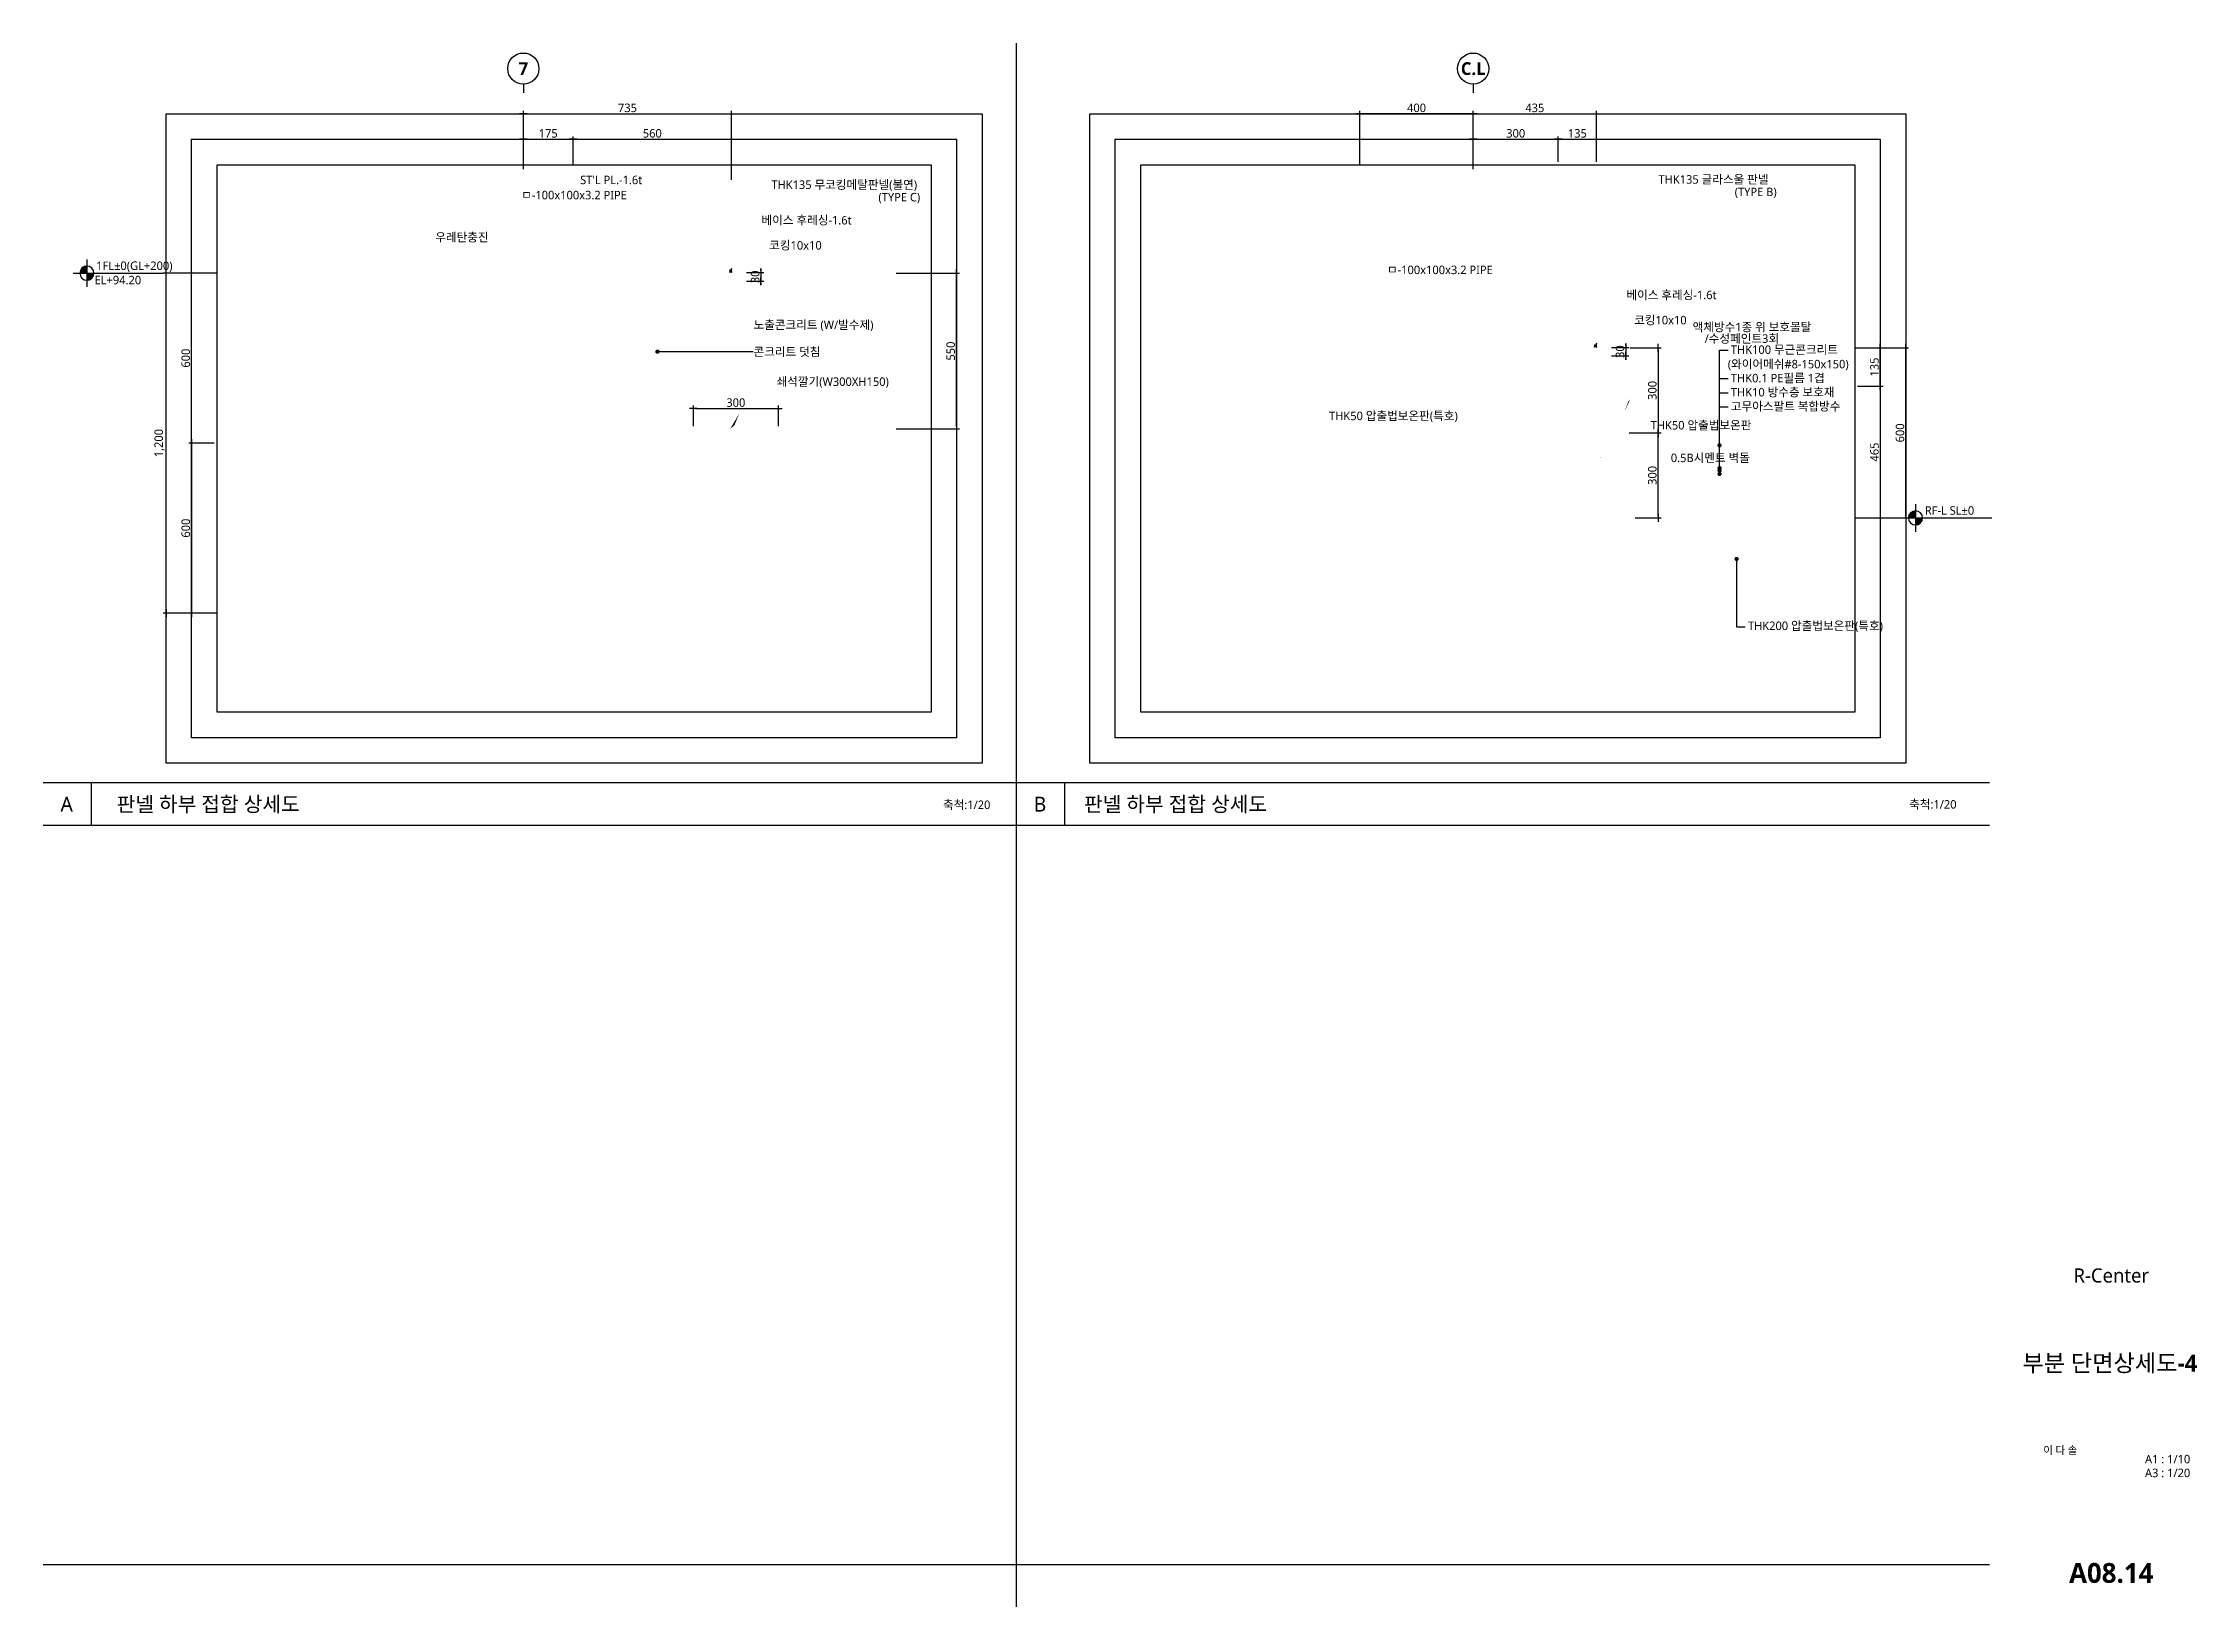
# Model space of a CAD drawing. Extents: x 465 to 33297, y 210 to 5730.
# Drawn here: x 25695 to 33297, y 210 to 5730 of the extents above; entities that cross this region are included whole.
import ezdxf
from ezdxf import colors
from ezdxf.entities.mleader import LeaderData, LeaderLine
from ezdxf.enums import TextEntityAlignment as Align
from ezdxf.math import Vec2, Vec3

# ---------------------------------------------------------------- set-up
doc = ezdxf.new("R2010")
doc.units = 0
doc.header["$LTSCALE"] = 20
doc.header["$MEASUREMENT"] = 0
doc.header["$PDMODE"] = 3
doc.header["$PDSIZE"] = -1
doc.layers.get('0').update_dxf_attribs({"linetype": 'CONTINUOUS'})
doc.layers.get('Defpoints').update_dxf_attribs({"color": 137, "linetype": 'CONTINUOUS'})
for name, color, linetype in [('01DIM', 7, 'CONTINUOUS'), ('01TEX', 3, 'CONTINUOUS'), ('3', 3, 'CONTINUOUS'), ('6', 6, 'CONTINUOUS'), ('DIM', 7, 'CONTINUOUS'), ('DIM-INT', 7, 'CONTINUOUS'), ('SYM-BUB', 3, 'CONTINUOUS'), ('SYM-LEAD', 6, 'CONTINUOUS'), ('SYM-LEVEL', 7, 'CONTINUOUS'), ('TAG', 6, 'CONTINUOUS'), ('TEXT', 3, 'CONTINUOUS'), ('XR-SHEET$0$TITLE', 7, 'CONTINUOUS'), ('XR-SHEET$1$SHT', 5, 'CONTINUOUS'), ('XR-SHEET$1$TEXT', 3, 'CONTINUOUS')]:
    doc.layers.add(name, color=color, linetype=linetype)
doc.styles.add('$0$스타일1', font='malgun.ttf')
doc.styles.add('GAUN', font='malgun.ttf')
doc.styles.add('XR-sec$0$스타일1', font='malgun.ttf')
doc.styles.add('XR-SHEET$0$굴림체(옥산)', font='GulimChe.ttf')
doc.styles.add('맑은고딕', font='malgun.ttf')
doc.styles.add('맑은고딕B', font='malgunbd.ttf')
doc.styles.add('스타일1', font='malgun.ttf')
doc.styles.add('스타일2', font='malgunbd.ttf')
doc.dimstyles.new('DIM-QD 1', dxfattribs={"dimtxt": 3, "dimasz": 1.5, "dimexe": 1, "dimexo": 0, "dimgap": 1, "dimtad": 1, "dimdec": 3, "dimdsep": 46, "dimlunit": 6, "dimtxsty": '$0$스타일1', "dimblk1": 'ARCHTICK', "dimblk2": 'ARCHTICK', "dimsah": 1, "dimcen": 0, "dimclrd": 256, "dimclre": 256, "dimclrt": 3, "dimazin": 2, "dimtfac": 1, "dimtdec": 3, "dimtix": 1, "dimtmove": 2, "dimatfit": 3, "dimldrblk": 'ARCHTICK', "dimfxl": 1, "dimtolj": 1, "dimtzin": 0, "dimarcsym": 0})
doc.dimstyles.new('GAUN-10', dxfattribs={"dimscale": 10, "dimtxt": 3, "dimasz": 0.7, "dimexe": 1, "dimexo": 1, "dimgap": 0.5, "dimtad": 1, "dimdec": 0, "dimzin": 1, "dimdsep": 46, "dimlunit": 6, "dimtxsty": '맑은고딕', "dimblk": 'CJDOT', "dimcen": 0.09, "dimdle": 1, "dimclrd": 256, "dimclre": 256, "dimclrt": 3, "dimadec": 0, "dimazin": 0, "dimtfac": 1, "dimtdec": 0, "dimtix": 1, "dimtmove": 2, "dimatfit": 3, "dimldrblk": 'CJDOT', "dimfxl": 1, "dimtolj": 1, "dimtzin": 1, "dimarcsym": 0})

msp = doc.modelspace()

# ---------------------------------------------------------------- texts
at = {"layer": '01TEX', "style": 'GAUN'}
for s, height, p in [("ST'L PL.-1.6t", 30, (27590.7, 5232)), ('ㅁ-100x100x3.2 PIPE', 30, (27382.4, 5178.4)), ('우레탄충진', 30, (27079.3, 5029.4)), ('ㅁ-100x100x3.2 PIPE', 30, (30438.5, 4914.5)), ('A', 52.5, (25756.4, 3017.3)), ('판넬 하부 접합 상세도', 52.5, (25954.7, 3017.3)), ('B', 52.5, (29191.4, 3017.3)), ('판넬 하부 접합 상세도', 52.5, (29369.1, 3017.3))]:
    msp.add_text(s, height=height, dxfattribs=at).set_placement(p)
for p in [(28443.4, 5016), (31496.2, 4752.1)]:
    msp.add_text('코킹10x10', height=30, dxfattribs=at).set_placement(p, align=Align.MIDDLE_RIGHT)
msp.add_text('(와이어메쉬#8-150x150)', height=30, dxfattribs=at).set_placement((31641.5, 4596.8), align=Align.MIDDLE_LEFT)
for p in [(28871.3, 3017.3), (32281.5, 3018.8)]:
    msp.add_text('축척:1/20', height=30, dxfattribs=at).set_placement(p, align=Align.BOTTOM_LEFT)
at = {"layer": 'TEXT', "color": 3, "style": '스타일1'}
for s, p in [('THK135 무코킹메탈판넬(불연)', (28265.7, 5215)), ('THK135 글라스울 판넬', (31396.9, 5233.7)), ('(TYPE C)', (28643.4, 5171.1)), ('(TYPE B)', (31665.8, 5189.8)), ('베이스 후레싱-1.6t', (28230.9, 5089.7)), ('베이스 후레싱-1.6t', (31283.7, 4825.8)), ('노출콘크리트 (W/발수제)', (28202.7, 4720.4)), ('액체방수1종 위 보호몰탈', (31517.3, 4712.5)), ('콘크리트 덧침', (28202.7, 4625.3)), ('THK50 압출법보온판(특호)', (30234, 4399.1)), ('THK50 압출법보온판', (31369.2, 4366.1)), ('0.5B시멘트 벽돌', (31440.3, 4250.9))]:
    msp.add_text(s, height=30, dxfattribs=at).set_placement(p)
for s, p in [('/수성페인트3회', (31822.4, 4686.9)), ('쇄석깔기(W300XH150)', (28680.3, 4534.9))]:
    msp.add_text(s, height=30, dxfattribs=at).set_placement(p, align=Align.MIDDLE_RIGHT)
at = {"layer": 'TEXT', "style": '스타일1'}
msp.add_text('R-Center', height=50, dxfattribs=at).set_placement((32995, 1380), align=Align.MIDDLE_CENTER)

# ---------------------------------------------------------------- blocks, each defined once
blk = doc.blocks.new('CJDOT')
blk.add_line((-2, 0), (2, 0))
at = {"const_width": 0.5}
blk.add_lwpolyline([(-0.25, 0, 1), (0.25, 0, 1)], format="xyb", close=True, dxfattribs=at)
blk = doc.blocks.new('*D86')
at = {"layer": 'Defpoints', "color": 0, "transparency": 16777216}
for p in [(27565.6, 5390.7), (27390.2, 5275.5), (27565.6, 5291.5)]:
    blk.add_point(p, dxfattribs=at)
at = {"layer": 'DIM', "lineweight": -2, "transparency": 16777216}
for p, q in [((27390.2, 5285.5), (27390.2, 5400.7)), ((27565.6, 5301.5), (27565.6, 5400.7)), ((27397.2, 5390.7), (27558.6, 5390.7))]:
    blk.add_line(p, q, dxfattribs=at)
at = {"layer": 'DIM', "lineweight": -2, "transparency": 16777216, "xscale": 7, "yscale": 7, "zscale": 7, "rotation": 180}
blk.add_blockref('CJDOT', (27390.2, 5390.7), dxfattribs=at)
at = {"layer": 'DIM', "lineweight": -2, "transparency": 16777216, "xscale": 7, "yscale": 7, "zscale": 7}
blk.add_blockref('CJDOT', (27565.6, 5390.7), dxfattribs=at)
at = {"layer": 'DIM', "color": 3, "transparency": 16777216, "insert": (27477.9, 5411.2), "char_height": 30, "attachment_point": 5, "style": '맑은고딕'}
blk.add_mtext('\\A1;175', dxfattribs=at)
blk = doc.blocks.new('*D87')
at = {"layer": 'Defpoints', "color": 0, "transparency": 16777216}
for p in [(28125.2, 5390.7), (27565.6, 5290.7), (28125.2, 5236.9)]:
    blk.add_point(p, dxfattribs=at)
at = {"layer": 'DIM', "lineweight": -2, "transparency": 16777216}
for p, q in [((27565.6, 5300.7), (27565.6, 5400.7)), ((28125.2, 5246.9), (28125.2, 5400.7)), ((27572.6, 5390.7), (28118.2, 5390.7))]:
    blk.add_line(p, q, dxfattribs=at)
at = {"layer": 'DIM', "lineweight": -2, "transparency": 16777216, "xscale": 7, "yscale": 7, "zscale": 7, "rotation": 180}
blk.add_blockref('CJDOT', (27565.6, 5390.7), dxfattribs=at)
at = {"layer": 'DIM', "lineweight": -2, "transparency": 16777216, "xscale": 7, "yscale": 7, "zscale": 7}
blk.add_blockref('CJDOT', (28125.2, 5390.7), dxfattribs=at)
at = {"layer": 'DIM', "color": 3, "transparency": 16777216, "insert": (27845.4, 5411.2), "char_height": 30, "attachment_point": 5, "style": '맑은고딕'}
blk.add_mtext('\\A1;560', dxfattribs=at)
blk = doc.blocks.new('*D88')
at = {"layer": 'Defpoints', "color": 0, "transparency": 16777216}
for p in [(28125.2, 5480.7), (27390.2, 5290.7), (28125.2, 5290.7)]:
    blk.add_point(p, dxfattribs=at)
at = {"layer": 'DIM', "lineweight": -2, "transparency": 16777216}
for p, q in [((27390.2, 5300.7), (27390.2, 5490.7)), ((27397.2, 5480.7), (28118.2, 5480.7)), ((28125.2, 5300.7), (28125.2, 5490.7))]:
    blk.add_line(p, q, dxfattribs=at)
at = {"layer": 'DIM', "lineweight": -2, "transparency": 16777216, "xscale": 7, "yscale": 7, "zscale": 7, "rotation": 180}
blk.add_blockref('CJDOT', (27390.2, 5480.7), dxfattribs=at)
at = {"layer": 'DIM', "lineweight": -2, "transparency": 16777216, "xscale": 7, "yscale": 7, "zscale": 7}
blk.add_blockref('CJDOT', (28125.2, 5480.7), dxfattribs=at)
at = {"layer": 'DIM', "color": 3, "transparency": 16777216, "insert": (27757.7, 5501.2), "char_height": 30, "attachment_point": 5, "style": '맑은고딕'}
blk.add_mtext('\\A1;735', dxfattribs=at)
blk = doc.blocks.new('NEW_BUB')
at = {"layer": 'SYM-BUB', "color": 6}
blk.add_line((0, 3), (0, 0), dxfattribs=at)
blk.add_circle((0, 8.5), 5.5, dxfattribs=at)
at = {"layer": 'SYM-BUB', "color": 3, "style": '스타일2'}
blk.add_attdef('X', text='', height=4.5, dxfattribs=at).set_placement((0, 8.5), align=Align.MIDDLE)
blk = doc.blocks.new('*D89')
at = {"layer": 'Defpoints', "color": 0, "transparency": 16777216}
for p in [(31042.9, 5390.7), (30742.9, 5275.5), (31042.9, 5300.7)]:
    blk.add_point(p, dxfattribs=at)
at = {"layer": 'DIM', "lineweight": -2, "transparency": 16777216}
for p, q in [((30742.9, 5285.5), (30742.9, 5400.7)), ((31042.9, 5310.7), (31042.9, 5400.7)), ((30749.9, 5390.7), (31035.9, 5390.7))]:
    blk.add_line(p, q, dxfattribs=at)
at = {"layer": 'DIM', "lineweight": -2, "transparency": 16777216, "xscale": 7, "yscale": 7, "zscale": 7, "rotation": 180}
blk.add_blockref('CJDOT', (30742.9, 5390.7), dxfattribs=at)
at = {"layer": 'DIM', "lineweight": -2, "transparency": 16777216, "xscale": 7, "yscale": 7, "zscale": 7}
blk.add_blockref('CJDOT', (31042.9, 5390.7), dxfattribs=at)
at = {"layer": 'DIM', "color": 3, "transparency": 16777216, "insert": (30892.9, 5411.2), "char_height": 30, "attachment_point": 5, "style": '맑은고딕'}
blk.add_mtext('\\A1;300', dxfattribs=at)
blk = doc.blocks.new('*D90')
at = {"layer": 'Defpoints', "color": 0, "transparency": 16777216}
for p in [(31177.9, 5390.7), (31042.9, 5300.7), (31177.9, 5300.7)]:
    blk.add_point(p, dxfattribs=at)
at = {"layer": 'DIM', "lineweight": -2, "transparency": 16777216}
for p, q in [((31042.9, 5310.7), (31042.9, 5400.7)), ((31177.9, 5310.7), (31177.9, 5400.7)), ((31049.9, 5390.7), (31170.9, 5390.7))]:
    blk.add_line(p, q, dxfattribs=at)
at = {"layer": 'DIM', "lineweight": -2, "transparency": 16777216, "xscale": 7, "yscale": 7, "zscale": 7, "rotation": 180}
blk.add_blockref('CJDOT', (31042.9, 5390.7), dxfattribs=at)
at = {"layer": 'DIM', "lineweight": -2, "transparency": 16777216, "xscale": 7, "yscale": 7, "zscale": 7}
blk.add_blockref('CJDOT', (31177.9, 5390.7), dxfattribs=at)
at = {"layer": 'DIM', "color": 3, "transparency": 16777216, "insert": (31110.4, 5411.2), "char_height": 30, "attachment_point": 5, "style": '맑은고딕'}
blk.add_mtext('\\A1;135', dxfattribs=at)
blk = doc.blocks.new('*D91')
at = {"layer": 'Defpoints', "color": 0, "transparency": 16777216}
for p in [(31177.9, 5480.7), (30742.9, 5290.7), (31177.9, 5300.7)]:
    blk.add_point(p, dxfattribs=at)
at = {"layer": 'DIM', "lineweight": -2, "transparency": 16777216}
for p, q in [((30742.9, 5300.7), (30742.9, 5490.7)), ((30749.9, 5480.7), (31170.9, 5480.7)), ((31177.9, 5310.7), (31177.9, 5490.7))]:
    blk.add_line(p, q, dxfattribs=at)
at = {"layer": 'DIM', "lineweight": -2, "transparency": 16777216, "xscale": 7, "yscale": 7, "zscale": 7, "rotation": 180}
blk.add_blockref('CJDOT', (30742.9, 5480.7), dxfattribs=at)
at = {"layer": 'DIM', "lineweight": -2, "transparency": 16777216, "xscale": 7, "yscale": 7, "zscale": 7}
blk.add_blockref('CJDOT', (31177.9, 5480.7), dxfattribs=at)
at = {"layer": 'DIM', "color": 3, "transparency": 16777216, "insert": (30960.4, 5501.2), "char_height": 30, "attachment_point": 5, "style": '맑은고딕'}
blk.add_mtext('\\A1;435', dxfattribs=at)
blk = doc.blocks.new('*D92')
at = {"layer": '01DIM', "lineweight": -2, "transparency": 16777216}
for p, q in [((28706.4, 4917.9), (28929.1, 4917.9)), ((28919.1, 4374.9), (28919.1, 4910.9)), ((28706.4, 4367.9), (28929.1, 4367.9))]:
    blk.add_line(p, q, dxfattribs=at)
at = {"layer": 'Defpoints', "color": 0, "transparency": 16777216}
for p in [(28696.4, 4917.9), (28919.1, 4917.9), (28696.4, 4367.9)]:
    blk.add_point(p, dxfattribs=at)
at = {"layer": '01DIM', "lineweight": -2, "transparency": 16777216, "xscale": 7, "yscale": 7, "zscale": 7}
for p, rotation in [((28919.1, 4917.9), 90), ((28919.1, 4367.9), 270)]:
    blk.add_blockref('CJDOT', p, dxfattribs=dict(at, rotation=rotation))
at = {"layer": '01DIM', "color": 3, "transparency": 16777216, "insert": (28898.6, 4642.9), "char_height": 30, "attachment_point": 5, "rotation": 90, "style": '맑은고딕'}
blk.add_mtext('\\A1;550', dxfattribs=at)
blk = doc.blocks.new('*D93')
at = {"layer": 'Defpoints', "color": 0, "transparency": 16777216}
for p in [(28167.8, 4919.9), (28167.8, 4889.9), (28229, 4889.9)]:
    blk.add_point(p, dxfattribs=at)
at = {"layer": 'DIM-INT', "lineweight": -2, "transparency": 16777216}
for p, q in [((28177.8, 4919.9), (28239, 4919.9)), ((28177.8, 4889.9), (28239, 4889.9)), ((28229, 4926.9), (28229, 4933.9)), ((28229, 4919.9), (28229, 4889.9)), ((28229, 4882.9), (28229, 4875.9))]:
    blk.add_line(p, q, dxfattribs=at)
at = {"layer": 'DIM-INT', "lineweight": -2, "transparency": 16777216, "xscale": 7, "yscale": 7, "zscale": 7}
for p, rotation in [((28229, 4919.9), 270), ((28229, 4889.9), 90)]:
    blk.add_blockref('CJDOT', p, dxfattribs=dict(at, rotation=rotation))
at = {"layer": 'DIM-INT', "color": 3, "transparency": 16777216, "insert": (28208.5, 4904.9), "char_height": 30, "attachment_point": 5, "rotation": 90, "style": '맑은고딕'}
blk.add_mtext('\\A1;30', dxfattribs=at)
blk = doc.blocks.new('*D94')
at = {"layer": 'Defpoints', "color": 0, "transparency": 16777216}
for p in [(30342.9, 5480.7), (30342.9, 5290.7), (30742.9, 5290.7)]:
    blk.add_point(p, dxfattribs=at)
at = {"layer": 'DIM', "lineweight": -2, "transparency": 16777216}
for p, q in [((30342.9, 5300.7), (30342.9, 5490.7)), ((30735.9, 5480.7), (30349.9, 5480.7)), ((30742.9, 5300.7), (30742.9, 5490.7))]:
    blk.add_line(p, q, dxfattribs=at)
at = {"layer": 'DIM', "lineweight": -2, "transparency": 16777216, "xscale": 7, "yscale": 7, "zscale": 7, "rotation": 180}
blk.add_blockref('CJDOT', (30342.9, 5480.7), dxfattribs=at)
at = {"layer": 'DIM', "lineweight": -2, "transparency": 16777216, "xscale": 7, "yscale": 7, "zscale": 7}
blk.add_blockref('CJDOT', (30742.9, 5480.7), dxfattribs=at)
at = {"layer": 'DIM', "color": 3, "transparency": 16777216, "insert": (30542.9, 5501.2), "char_height": 30, "attachment_point": 5, "style": '맑은고딕'}
blk.add_mtext('\\A1;400', dxfattribs=at)
blk = doc.blocks.new('*D95')
at = {"layer": 'Defpoints', "color": 0, "transparency": 16777216}
for p in [(31282.9, 4354), (31395.7, 4354), (31304.5, 4054)]:
    blk.add_point(p, dxfattribs=at)
at = {"layer": 'DIM', "lineweight": -2, "transparency": 16777216}
for p, q in [((31292.9, 4354), (31405.7, 4354)), ((31395.7, 4061), (31395.7, 4347)), ((31314.5, 4054), (31405.7, 4054))]:
    blk.add_line(p, q, dxfattribs=at)
at = {"layer": 'DIM', "lineweight": -2, "transparency": 16777216, "xscale": 7, "yscale": 7, "zscale": 7}
for p, rotation in [((31395.7, 4354), 90), ((31395.7, 4054), 270)]:
    blk.add_blockref('CJDOT', p, dxfattribs=dict(at, rotation=rotation))
at = {"layer": 'DIM', "color": 3, "transparency": 16777216, "insert": (31375.2, 4204), "char_height": 30, "attachment_point": 5, "rotation": 90, "style": '맑은고딕'}
blk.add_mtext('\\A1;300', dxfattribs=at)
blk = doc.blocks.new('*D96')
at = {"layer": 'Defpoints', "color": 0, "transparency": 16777216}
for p in [(26219, 4917.9), (26316.3, 4917.9, 0), (26309, 4317.9)]:
    blk.add_point(p, dxfattribs=at)
at = {"layer": 'DIM', "lineweight": -2, "transparency": 16777216}
for p, q in [((26306.3, 4917.9), (26209, 4917.9)), ((26219, 4324.9), (26219, 4910.9)), ((26299, 4317.9), (26209, 4317.9))]:
    blk.add_line(p, q, dxfattribs=at)
at = {"layer": 'DIM', "lineweight": -2, "transparency": 16777216, "xscale": 7, "yscale": 7, "zscale": 7}
for p, rotation in [((26219, 4917.9), 90), ((26219, 4317.9), 270)]:
    blk.add_blockref('CJDOT', p, dxfattribs=dict(at, rotation=rotation))
at = {"layer": 'DIM', "color": 3, "transparency": 16777216, "insert": (26198.5, 4617.9), "char_height": 30, "attachment_point": 5, "rotation": 90, "style": '맑은고딕'}
blk.add_mtext('\\A1;600', dxfattribs=at)
blk = doc.blocks.new('*D97')
at = {"layer": 'Defpoints', "color": 0, "transparency": 16777216}
for p in [(26129, 4917.9), (26319, 4917.9), (26319, 3717.9)]:
    blk.add_point(p, dxfattribs=at)
at = {"layer": 'DIM', "lineweight": -2, "transparency": 16777216}
for p, q in [((26309, 4917.9), (26119, 4917.9)), ((26129, 3724.9), (26129, 4910.9)), ((26309, 3717.9), (26119, 3717.9))]:
    blk.add_line(p, q, dxfattribs=at)
at = {"layer": 'DIM', "lineweight": -2, "transparency": 16777216, "xscale": 7, "yscale": 7, "zscale": 7}
for p, rotation in [((26129, 4917.9), 90), ((26129, 3717.9), 270)]:
    blk.add_blockref('CJDOT', p, dxfattribs=dict(at, rotation=rotation))
at = {"layer": 'DIM', "color": 3, "transparency": 16777216, "insert": (26105.9, 4317.9), "char_height": 30, "attachment_point": 5, "rotation": 90, "style": '맑은고딕'}
blk.add_mtext('\\A1;1,200', dxfattribs=at)
blk = doc.blocks.new('*D98')
at = {"layer": 'Defpoints', "color": 0, "transparency": 16777216}
for p in [(26309, 4317.9), (26219, 3717.9), (26316.3, 3717.9, 0)]:
    blk.add_point(p, dxfattribs=at)
at = {"layer": 'DIM', "lineweight": -2, "transparency": 16777216}
for p, q in [((26299, 4317.9), (26209, 4317.9)), ((26219, 4310.9), (26219, 3724.9)), ((26306.3, 3717.9), (26209, 3717.9))]:
    blk.add_line(p, q, dxfattribs=at)
at = {"layer": 'DIM', "lineweight": -2, "transparency": 16777216, "xscale": 7, "yscale": 7, "zscale": 7}
for p, rotation in [((26219, 4317.9), 90), ((26219, 3717.9), 270)]:
    blk.add_blockref('CJDOT', p, dxfattribs=dict(at, rotation=rotation))
at = {"layer": 'DIM', "color": 3, "transparency": 16777216, "insert": (26198.5, 4017.9), "char_height": 30, "attachment_point": 5, "rotation": 90, "style": '맑은고딕'}
blk.add_mtext('\\A1;600', dxfattribs=at)
blk = doc.blocks.new('*D99')
at = {"layer": 'Defpoints', "color": 0, "transparency": 16777216}
for p in [(31285.7, 4654), (31282.9, 4354), (31395.7, 4354)]:
    blk.add_point(p, dxfattribs=at)
at = {"layer": 'DIM', "lineweight": -2, "transparency": 16777216}
for p, q in [((31295.7, 4654), (31405.7, 4654)), ((31395.7, 4647), (31395.7, 4361)), ((31292.9, 4354), (31405.7, 4354))]:
    blk.add_line(p, q, dxfattribs=at)
at = {"layer": 'DIM', "lineweight": -2, "transparency": 16777216, "xscale": 7, "yscale": 7, "zscale": 7}
for p, rotation in [((31395.7, 4654), 90), ((31395.7, 4354), 270)]:
    blk.add_blockref('CJDOT', p, dxfattribs=dict(at, rotation=rotation))
at = {"layer": 'DIM', "color": 3, "transparency": 16777216, "insert": (31375.2, 4504), "char_height": 30, "attachment_point": 5, "rotation": 90, "style": '맑은고딕'}
blk.add_mtext('\\A1;300', dxfattribs=at)
blk = doc.blocks.new('_DOT')
at = {"color": 0, "linetype": 'ByBlock'}
blk.add_line((-0.5, 0), (-1, 0), dxfattribs=at)
at = {"color": 0, "linetype": 'ByBlock', "const_width": 0.5}
blk.add_lwpolyline([(-0.25, 0, 1), (0.25, 0, 1)], format="xyb", close=True, dxfattribs=at)
blk = doc.blocks.new('XR-sec$0$LEVEL1')
at = {"layer": 'SYM-LEVEL'}
h = blk.add_hatch(color=6, dxfattribs=at)
edge = h.paths.add_edge_path()
edge.add_ellipse((4.87, 0), major_axis=(1.77, 1.77), ratio=1, start_angle=405, end_angle=495)
edge.add_line((2.37, 0), (4.87, 0))
edge.add_line((4.87, 0), (4.87, 2.5))
edge = h.paths.add_edge_path()
edge.add_ellipse((4.87, 0), major_axis=(1.77, 1.77), ratio=1, start_angle=225, end_angle=315)
edge.add_line((7.37, 0), (4.87, 0))
edge.add_line((4.87, 0), (4.87, -2.5))
at = {"layer": 'SYM-LEVEL', "color": 6}
for p, q in [((0, 0), (9.74, 0)), ((4.87, 4.87), (4.87, -4.87)), ((9.07, 0), (31.8, 0))]:
    blk.add_line(p, q, dxfattribs=at)
blk.add_ellipse((4.87, 0), major_axis=(1.77, 1.77), ratio=1, start_param=5.497787, end_param=11.780972, dxfattribs=at)
at = {"layer": 'SYM-LEVEL', "color": 3, "style": 'XR-sec$0$스타일1'}
for tag, p in [('1층-바닥마감', (8.16, 1.11)), ('EL-+100', (8.16, -3.93))]:
    blk.add_attdef(tag, p, '', height=3, dxfattribs=at)
blk = doc.blocks.new('*D100')
at = {"layer": 'Defpoints', "color": 0, "transparency": 16777216}
for p in [(28290.2, 4440.4), (27990.2, 4367.9), (28290.2, 4367.9)]:
    blk.add_point(p, dxfattribs=at)
at = {"layer": 'DIM-INT', "lineweight": -2, "transparency": 16777216}
for p, q in [((27990.2, 4377.9), (27990.2, 4450.4)), ((27997.2, 4440.4), (28283.2, 4440.4)), ((28290.2, 4377.9), (28290.2, 4450.4))]:
    blk.add_line(p, q, dxfattribs=at)
at = {"layer": 'DIM-INT', "lineweight": -2, "transparency": 16777216, "xscale": 7, "yscale": 7, "zscale": 7, "rotation": 180}
blk.add_blockref('CJDOT', (27990.2, 4440.4), dxfattribs=at)
at = {"layer": 'DIM-INT', "lineweight": -2, "transparency": 16777216, "xscale": 7, "yscale": 7, "zscale": 7}
blk.add_blockref('CJDOT', (28290.2, 4440.4), dxfattribs=at)
at = {"layer": 'DIM-INT', "color": 3, "transparency": 16777216, "insert": (28140.2, 4460.9), "char_height": 30, "attachment_point": 5, "style": '맑은고딕'}
blk.add_mtext('\\A1;300', dxfattribs=at)
blk = doc.blocks.new('*D101')
at = {"layer": 'Defpoints', "color": 0, "transparency": 16777216}
for p in [(32082.5, 4654, 0), (32179.8, 4654), (32089.8, 4518.9)]:
    blk.add_point(p, dxfattribs=at)
at = {"layer": 'DIM', "lineweight": -2, "transparency": 16777216}
for p, q in [((32092.5, 4654), (32189.8, 4654)), ((32179.8, 4525.9), (32179.8, 4647)), ((32099.8, 4518.9), (32189.8, 4518.9))]:
    blk.add_line(p, q, dxfattribs=at)
at = {"layer": 'DIM', "lineweight": -2, "transparency": 16777216, "xscale": 7, "yscale": 7, "zscale": 7}
for p, rotation in [((32179.8, 4654), 90), ((32179.8, 4518.9), 270)]:
    blk.add_blockref('CJDOT', p, dxfattribs=dict(at, rotation=rotation))
at = {"layer": 'DIM', "color": 3, "transparency": 16777216, "insert": (32159.2, 4586.5), "char_height": 30, "attachment_point": 5, "rotation": 90, "style": '맑은고딕'}
blk.add_mtext('\\A1;135', dxfattribs=at)
blk = doc.blocks.new('*D102')
at = {"layer": 'Defpoints', "color": 0, "transparency": 16777216}
for p in [(32079.8, 4654), (32269.8, 4654), (32079.8, 4054)]:
    blk.add_point(p, dxfattribs=at)
at = {"layer": 'DIM', "lineweight": -2, "transparency": 16777216}
for p, q in [((32089.8, 4654), (32279.8, 4654)), ((32269.8, 4061), (32269.8, 4647)), ((32089.8, 4054), (32279.8, 4054))]:
    blk.add_line(p, q, dxfattribs=at)
at = {"layer": 'DIM', "lineweight": -2, "transparency": 16777216, "xscale": 7, "yscale": 7, "zscale": 7}
for p, rotation in [((32269.8, 4654), 90), ((32269.8, 4054), 270)]:
    blk.add_blockref('CJDOT', p, dxfattribs=dict(at, rotation=rotation))
at = {"layer": 'DIM', "color": 3, "transparency": 16777216, "insert": (32249.3, 4354), "char_height": 30, "attachment_point": 5, "rotation": 90, "style": '맑은고딕'}
blk.add_mtext('\\A1;600', dxfattribs=at)
blk = doc.blocks.new('*D103')
at = {"layer": 'Defpoints', "color": 0, "transparency": 16777216}
for p in [(32089.5, 4518.9), (32088.6, 4054, 0), (32179.8, 4054)]:
    blk.add_point(p, dxfattribs=at)
at = {"layer": 'DIM', "lineweight": -2, "transparency": 16777216}
for p, q in [((32099.5, 4518.9), (32189.8, 4518.9)), ((32179.8, 4511.9), (32179.8, 4061)), ((32098.6, 4054), (32189.8, 4054))]:
    blk.add_line(p, q, dxfattribs=at)
at = {"layer": 'DIM', "lineweight": -2, "transparency": 16777216, "xscale": 7, "yscale": 7, "zscale": 7}
for p, rotation in [((32179.8, 4518.9), 90), ((32179.8, 4054), 270)]:
    blk.add_blockref('CJDOT', p, dxfattribs=dict(at, rotation=rotation))
at = {"layer": 'DIM', "color": 3, "transparency": 16777216, "insert": (32159.3, 4286.5), "char_height": 30, "attachment_point": 5, "rotation": 90, "style": '맑은고딕'}
blk.add_mtext('\\A1;465', dxfattribs=at)
blk = doc.blocks.new('XR-SHEET$0$TITLE')
at = {"layer": 'XR-SHEET$0$TITLE', "true_color": 0x000000, "style": 'XR-SHEET$0$굴림체(옥산)'}
for tag, height, p in [('동명칭', 6, (776.77, -457.26)), ('SCALE-A1', 3, (797.5, -522)), ('SCALE-A3', 3, (797.5, -527)), ('DATA', 3, (797.5, -540))]:
    blk.add_attdef(tag, text='', height=height, dxfattribs=at).set_placement(p, align=Align.MIDDLE)
for tag, height, p in [('TITLE1', 6, (776.5, -479.4)), ('TITLE4', 6, (776.5, -484.39)), ('TITLE2', 6, (776.5, -489)), ('TITLE5', 6, (776.5, -493.99)), ('TITLE3', 6, (776.5, -498.7)), ('NAME-1', 3, (760.16, -517.5)), ('NAME-2', 3, (760.16, -526.5)), ('A0.00', 7, (776.5, -561))]:
    blk.add_attdef(tag, text='', height=height, dxfattribs=at).set_placement(p, align=Align.MIDDLE_CENTER)
blk = doc.blocks.new('*D112')
at = {"layer": 'Defpoints', "color": 0, "transparency": 16777216}
for p in [(31220.6, 4656), (31220.6, 4626), (31281.8, 4626)]:
    blk.add_point(p, dxfattribs=at)
at = {"layer": 'DIM-INT', "lineweight": -2, "transparency": 16777216}
for p, q in [((31230.6, 4656), (31291.8, 4656)), ((31281.8, 4663), (31281.8, 4670)), ((31281.8, 4656), (31281.8, 4626)), ((31230.6, 4626), (31291.8, 4626)), ((31281.8, 4619), (31281.8, 4612))]:
    blk.add_line(p, q, dxfattribs=at)
at = {"layer": 'DIM-INT', "lineweight": -2, "transparency": 16777216, "xscale": 7, "yscale": 7, "zscale": 7}
for p, rotation in [((31281.8, 4656), 270), ((31281.8, 4626), 90)]:
    blk.add_blockref('CJDOT', p, dxfattribs=dict(at, rotation=rotation))
at = {"layer": 'DIM-INT', "color": 3, "transparency": 16777216, "insert": (31261.3, 4641), "char_height": 30, "attachment_point": 5, "rotation": 90, "style": '맑은고딕'}
blk.add_mtext('\\A1;30', dxfattribs=at)
blk = doc.blocks.new('_ARCHTICK')
at = {"color": 0, "linetype": 'ByBlock', "const_width": 0.15}
blk.add_lwpolyline([(-0.5, -0.5), (0.5, 0.5)], dxfattribs=at)

# ---------------------------------------------------------------- dimensions: what is measured, and where the dimension line sits
at = {"layer": '01DIM'}
dim = msp.add_linear_dim(base=(28919.1, 4917.9), p1=(28696.4, 4367.9), p2=(28696.4, 4917.9), angle=90, dimstyle='GAUN-10', dxfattribs=at)
dim.commit()
dim.dimension.update_dxf_attribs({"geometry": '*D92', "text_midpoint": (28898.6, 4642.9)})
at = {"layer": 'DIM'}
for base, p1, p2, picture, middle in [((28125.2, 5480.7), (27390.2, 5290.7), (28125.2, 5290.7), '*D88', (27757.7, 5501.2)), ((31177.9, 5480.7), (30742.9, 5290.7), (31177.9, 5300.7), '*D91', (30960.4, 5501.2)), ((27565.6, 5390.7), (27390.2, 5275.5), (27565.6, 5291.5), '*D86', (27477.9, 5411.2)), ((28125.2, 5390.7), (27565.6, 5290.7), (28125.2, 5236.9), '*D87', (27845.4, 5411.2)), ((31042.9, 5390.7), (30742.9, 5275.5), (31042.9, 5300.7), '*D89', (30892.9, 5411.2)), ((31177.9, 5390.7), (31042.9, 5300.7), (31177.9, 5300.7), '*D90', (31110.4, 5411.2))]:
    dim = msp.add_linear_dim(base=base, p1=p1, p2=p2, dimstyle='GAUN-10', dxfattribs=at)
    dim.commit()
    dim.dimension.update_dxf_attribs({"geometry": picture, "text_midpoint": middle})
for base, p1, p2, angle, picture, middle in [((30342.9, 5480.7), (30742.9, 5290.7), (30342.9, 5290.7), 180, '*D94', (30542.9, 5501.2)), ((26129, 4917.9), (26319, 3717.9), (26319, 4917.9), 90, '*D97', (26105.9, 4317.9)), ((26219, 4917.9), (26309, 4317.9), (26316.3, 4917.9, 0), 90, '*D96', (26198.5, 4617.9)), ((31395.7, 4354), (31285.7, 4654), (31282.9, 4354), 270, '*D99', (31375.2, 4504)), ((32269.8, 4654), (32079.8, 4054), (32079.8, 4654), 90, '*D102', (32249.3, 4354)), ((32179.8, 4654), (32089.8, 4518.9), (32082.5, 4654, 0), 90, '*D101', (32159.2, 4586.5)), ((32179.8, 4054), (32089.5, 4518.9), (32088.6, 4054, 0), 270, '*D103', (32159.3, 4286.5)), ((31395.7, 4354), (31304.5, 4054), (31282.9, 4354), 90, '*D95', (31375.2, 4204)), ((26219, 3717.9), (26309, 4317.9), (26316.3, 3717.9, 0), 270, '*D98', (26198.5, 4017.9))]:
    dim = msp.add_linear_dim(base=base, p1=p1, p2=p2, angle=angle, dimstyle='GAUN-10', dxfattribs=at)
    dim.commit()
    dim.dimension.update_dxf_attribs({"geometry": picture, "text_midpoint": middle})
at = {"layer": 'DIM-INT'}
for base, p1, p2, picture, middle in [((28229, 4889.9), (28167.8, 4919.9), (28167.8, 4889.9), '*D93', (28208.5, 4904.9)), ((31281.8, 4626), (31220.6, 4656), (31220.6, 4626), '*D112', (31261.3, 4641))]:
    dim = msp.add_linear_dim(base=base, p1=p1, p2=p2, angle=90, dimstyle='GAUN-10', dxfattribs=at)
    dim.commit()
    dim.dimension.update_dxf_attribs({"geometry": picture, "text_midpoint": middle})
dim = msp.add_linear_dim(base=(28290.2, 4440.4), p1=(27990.2, 4367.9), p2=(28290.2, 4367.9), dimstyle='GAUN-10', dxfattribs=at)
dim.commit()
dim.dimension.update_dxf_attribs({"geometry": '*D100', "text_midpoint": (28140.2, 4460.9)})

# ---------------------------------------------------------------- linework, layer by layer
at = {"layer": '3'}
for p, q in [((29130, 5730), (29130, 210)), ((25695, 3120), (32565, 3120)), ((25865, 3120), (25865, 2970)), ((29300, 3120), (29300, 2970)), ((25695, 2970), (32565, 2970)), ((25695, 360), (32565, 360))]:
    msp.add_line(p, q, dxfattribs=at)
at = {"layer": '6'}
for centre, radius, start, end in [((28139.2, 4916.7), 22.1, 145.68285, 170.00975), ((28140.8, 4929.1), 22.7, 180.00865, 202.99264), ((28138.5, 4921.4), 18.1, 154.06091, 183.90861), ((28138.5, 4921.4), 18.1, 147.06693, 149.80262), ((28137.3, 4927), 13.7, 148.87248, 211.12752), ((31191.9, 4652.8), 22.1, 145.68285, 170.00975), ((31193.6, 4665.2), 22.7, 180.00865, 202.99264), ((31191.2, 4657.6), 18.1, 154.06091, 183.90861), ((31191.2, 4657.6), 18.1, 147.06693, 149.80262), ((31190, 4663.1), 13.7, 148.87248, 211.12752)]:
    msp.add_arc(centre, radius, start, end, dxfattribs=at)
at = {"layer": 'Defpoints', "linetype": 'Continuous', "ltscale": 2}
for points in [[(26129, 5480.7), (29009.1, 5480.7), (29009.1, 3187.7), (26129, 3187.7)], [(29389.6, 5480.7), (32269.8, 5480.7), (32269.8, 3187.7), (29389.6, 3187.7)], [(26219, 5390.7), (28919.1, 5390.7), (28919.1, 3277.7), (26219, 3277.7)], [(29479.6, 5390.7), (32179.8, 5390.7), (32179.8, 3277.7), (29479.6, 3277.7)], [(26309, 5300.7), (28829.1, 5300.7), (28829.1, 3367.7), (26309, 3367.7)], [(29569.6, 5300.7), (32089.8, 5300.7), (32089.8, 3367.7), (29569.6, 3367.7)]]:
    msp.add_lwpolyline(points, close=True, dxfattribs=at)
at = {"layer": 'SYM-LEAD'}
for points in [[(27965.1, 5069.9, 0, 10, 0), (27950.4, 5096.1, 0, 0, 0), (27864.3, 5248.8, 0, 0, 0), (27821.6, 5248.8, 0, 0, 0)], [(31080.1, 5246.8, 0, 10, 0), (31110.1, 5246.8, 0, 0, 0), (31374, 5246.8, 0, 0, 0)], [(27931.3, 5018, 0, 10, 0), (27916.6, 5044.1, 0, 0, 0), (27830.5, 5196.8, 0, 0, 0), (27787.8, 5196.8, 0, 0, 0)], [(28124.4, 5228.2, 0, 10, 0), (28154.4, 5228.2, 0, 0, 0), (28242.8, 5228.2, 0, 0, 0)], [(28048.2, 4923.8, 0, 10, 0), (28067.5, 4946.8, 0, 0, 0), (28200.3, 5105.9, 0, 0, 0), (28236.3, 5105.9, 0, 0, 0)], [(27890.2, 5042.9, 0, 10, 0), (27860.2, 5042.9, 0, 0, 0), (27291.8, 5042.9, 0, 0, 0)], [(28127.8, 4925.9, 0, 10, 0), (28147.1, 4948.9, 0, 0, 0), (28204.3, 5017, 0, 0, 0), (28240.4, 5017, 0, 0, 0)], [(30975.6, 4754, 0, 10, 0), (30960.9, 4780.2, 0, 0, 0), (30874.9, 4932.9, 0, 0, 0), (30832.1, 4932.9, 0, 0, 0)], [(31101, 4660, 0, 10, 0), (31120.3, 4682.9, 0, 0, 0), (31253.1, 4842.1, 0, 0, 0), (31289.1, 4842.1, 0, 0, 0)], [(28001.9, 4736.4, 0, 10, 0), (28031.9, 4736.4, 0, 0, 0), (28201.6, 4736.4, 0, 0, 0)], [(31180.6, 4662, 0, 10, 0), (31199.9, 4685, 0, 0, 0), (31257.1, 4753.1, 0, 0, 0), (31293.2, 4753.1, 0, 0, 0)], [(31290.2, 4464.8, 0, 10, 0), (31304.3, 4487.8, 0, 0, 0), (31418.7, 4728.5, 0, 0, 0), (31516.2, 4728.5, 0, 0, 0)], [(28120, 4367.9, 0, 10, 0), (28139.3, 4390.9, 0, 0, 0), (28196.5, 4529.3, 0, 0, 0), (28232.6, 4529.3, 0, 0, 0)], [(30932.9, 4412.3, 0, 10, 0), (30902.9, 4412.3, 0, 0, 0), (30731.1, 4412.3, 0, 0, 0)], [(31192.9, 4266.8, 0, 10, 0), (31212, 4283.3, 0, 0, 0), (31330.3, 4379.2, 0, 0, 0), (31373.1, 4379.2, 0, 0, 0)], [(31264.3, 4264, 0, 10, 0), (31294.3, 4264, 0, 0, 0), (31444.1, 4264, 0, 0, 0)]]:
    msp.add_lwpolyline(points, format="xyseb", dxfattribs=at)

# ---------------------------------------------------------------- block references
at = {"layer": 'SYM-BUB', "xscale": 10.01105377437292, "yscale": 10.01105377437292, "zscale": 10.01105377437292}
for p, values in [((27390.2, 5554.8), {'X': '7'}), ((30742.9, 5554.8), {'X': 'C.L'})]:
    msp.add_blockref('NEW_BUB', p, dxfattribs=at).add_auto_attribs(values)
at = {"layer": 'SYM-LEVEL'}
ref = msp.add_blockref('XR-sec$0$LEVEL1', (25801, 4917.9), dxfattribs=dict(at, xscale=10, yscale=10, zscale=10))
ref.add_attrib('EL-+100', 'EL+94.20', (25876.8, 4878.6), dxfattribs={"color": 3, "height": 30, "style": 'XR-sec$0$스타일1'})
ref.add_attrib('1층-바닥마감', '1FL%%P0(GL+200)', (25882.5, 4929), dxfattribs={"color": 3, "height": 30, "style": 'XR-sec$0$스타일1'})
ref = msp.add_blockref('XR-sec$0$LEVEL1', (32255.2, 4054), dxfattribs=dict(at, xscale=10, yscale=10, zscale=10))
ref.add_attrib('1층-바닥마감', 'RF-L SL%%P0', (32336.8, 4065.1), dxfattribs={"color": 3, "height": 30, "style": 'XR-sec$0$스타일1'})
at = {"layer": 'TEXT'}
ref = msp.add_blockref('XR-SHEET$0$TITLE', (25230, 0), dxfattribs=dict(at, xscale=10, yscale=10, zscale=10))
ref.add_attrib('TITLE2', '부분 단면상세도-4', dxfattribs={"layer": 'XR-SHEET$1$SHT', "color": 4, "true_color": 0x000004, "height": 60, "style": '맑은고딕B'}).set_placement((32990, 1070.9), align=Align.MIDDLE_CENTER)
ref.add_attrib('NAME-1', '이 다 솔', dxfattribs={"layer": 'XR-SHEET$1$TEXT', "color": 3, "true_color": 0x000003, "height": 27, "style": 'GAUN'}).set_placement((32755, 763.3, 137.7), align=Align.MIDDLE_LEFT)
ref.add_attrib('SCALE-A1', 'A1 : 1/10', dxfattribs={"layer": 'XR-SHEET$1$SHT', "color": 3, "true_color": 0x000003, "height": 30, "style": 'GAUN'}).set_placement((33193.9, 731.7), align=Align.MIDDLE_CENTER)
ref.add_attrib('SCALE-A3', 'A3 : 1/20', dxfattribs={"layer": 'XR-SHEET$1$SHT', "color": 3, "true_color": 0x000003, "height": 30, "style": 'GAUN'}).set_placement((33193.9, 683.1), align=Align.MIDDLE_CENTER)
ref.add_attrib('A0.00', 'A08.14', dxfattribs={"layer": 'XR-SHEET$1$SHT', "color": 4, "true_color": 0x000004, "height": 70, "style": '맑은고딕B'}).set_placement((32995, 330), align=Align.MIDDLE_CENTER)

msp.set_redraw_order([(e.dxf.handle, doc.entitydb.next_handle()) for e in msp.query("TEXT MTEXT ATTDEF DIMENSION ARC_DIMENSION")])  # texts and dimensions are drawn at this point

# ---------------------------------------------------------------- leaders
at = {"layer": 'SYM-LEAD'}
msp.add_leader([(27863.4, 4640.9), (28123.5, 4640.9), (28201.6, 4640.9)], dimstyle='DIM-QD 1', override={"dimscale": 10, "dimasz": 1.5, "dimtad": 0, "dimclrd": 6, "dimldrblk": 'DOT'}, dxfattribs=at)
at = {"layer": 'TAG', "color": 3}
ml = msp.add_multileader_mtext('Standard', dxfattribs=at)
ml.set_content('THK100 무근콘크리트', color=3, style='맑은고딕')
ml.set_leader_properties(color=6)
ml.set_arrow_properties(name='DOT')
ml.build(insert=Vec2(0, 0))
ml.multileader.update_dxf_attribs({"dogleg_length": 3, "arrow_head_size": 15})
ctx = ml.context
ctx.base_point, ctx.char_height, ctx.arrow_head_size, ctx.landing_gap_size, ctx.plane_origin = Vec3(31642.3, 4645.9), 30, 15, 10, Vec3(31439.1, 4725.3)
notes = []
notes.append((ctx, [(0, (1, 1, 0), (31612.3, 4645.9), (1, 0), 30, [(0, [(31612.3, 4310.1)], 0, [])])]))
ctx.mtext.insert, ctx.mtext.width, ctx.mtext.flow_direction = Vec3(31652.3, 4662.7), 602.123, 5
ml = msp.add_multileader_mtext('Standard', dxfattribs=at)
ml.set_content('THK0.1 PE필름 1겹', color=3, style='맑은고딕')
ml.set_leader_properties(color=6)
ml.set_arrow_properties(name='DOT')
ml.build(insert=Vec2(0, 0))
ml.multileader.update_dxf_attribs({"dogleg_length": 3, "arrow_head_size": 15})
ctx = ml.context
ctx.base_point, ctx.char_height, ctx.arrow_head_size, ctx.landing_gap_size, ctx.plane_origin = Vec3(31642.3, 4545.9), 30, 15, 10, Vec3(31439.1, 4675.3)
notes.append((ctx, [(0, (1, 1, 0), (31612.3, 4545.9), (1, 0), 30, [(0, [(31612.3, 4229.5)], 0, [])])]))
ctx.mtext.insert, ctx.mtext.width, ctx.mtext.flow_direction = Vec3(31652.3, 4562.4), 602.123, 5
ml = msp.add_multileader_mtext('Standard', dxfattribs=at)
ml.set_content('THK10 방수층 보호재', color=3, style='맑은고딕')
ml.set_leader_properties(color=6)
ml.set_arrow_properties(name='DOT')
ml.build(insert=Vec2(0, 0))
ml.multileader.update_dxf_attribs({"dogleg_length": 3, "arrow_head_size": 15})
ctx = ml.context
ctx.base_point, ctx.char_height, ctx.arrow_head_size, ctx.landing_gap_size, ctx.plane_origin = Vec3(31642.3, 4495.9), 30, 15, 10, Vec3(31439.1, 4625.3)
notes.append((ctx, [(0, (1, 1, 0), (31612.3, 4495.9), (1, 0), 30, [(0, [(31612.3, 4209.3)], 0, [])])]))
ctx.mtext.insert, ctx.mtext.width, ctx.mtext.flow_direction = Vec3(31652.3, 4512.7), 602.123, 5
ml = msp.add_multileader_mtext('Standard', dxfattribs=at)
ml.set_content('고무아스팔트 복합방수', color=3, style='맑은고딕')
ml.set_leader_properties(color=6)
ml.set_arrow_properties(name='DOT')
ml.build(insert=Vec2(0, 0))
ml.multileader.update_dxf_attribs({"dogleg_length": 3, "arrow_head_size": 15})
ctx = ml.context
ctx.base_point, ctx.char_height, ctx.arrow_head_size, ctx.landing_gap_size, ctx.plane_origin = Vec3(31642.3, 4445.9), 30, 15, 10, Vec3(31439.1, 4575.3)
notes.append((ctx, [(0, (1, 1, 0), (31612.3, 4445.9), (1, 0), 30, [(0, [(31612.3, 4221.3)], 0, [])])]))
ctx.mtext.insert, ctx.mtext.width, ctx.mtext.flow_direction = Vec3(31652.3, 4462.7), 602.123, 5
ml = msp.add_multileader_mtext('Standard', dxfattribs=at)
ml.set_content('THK200 압출법보온판(특호)', color=3, style='맑은고딕')
ml.set_leader_properties(color=6)
ml.set_arrow_properties(name='DOT')
ml.build(insert=Vec2(0, 0))
ml.multileader.update_dxf_attribs({"dogleg_length": 3, "arrow_head_size": 15})
ctx = ml.context
ctx.base_point, ctx.char_height, ctx.arrow_head_size, ctx.landing_gap_size, ctx.plane_origin = Vec3(31702.5, 3669.7), 30, 15, 10, Vec3(31499.3, 3463.2)
notes.append((ctx, [(0, (1, 1, 0), (31672.5, 3669.7), (1, 0), 30, [(0, [(31672.5, 3909)], 0, [])])]))
ctx.mtext.insert, ctx.mtext.width, ctx.mtext.flow_direction = Vec3(31712.5, 3688.1), 602.123, 5
for ctx, leaders in notes:
    for number, flags, end, landing, length, lines in leaders:
        leader = LeaderData()
        leader.index, (leader.has_last_leader_line, leader.has_dogleg_vector, leader.attachment_direction) = number, flags
        leader.last_leader_point, leader.dogleg_vector, leader.dogleg_length = Vec3(end), Vec3(landing), length
        for number, points, colour, breaks in lines:
            line = LeaderLine()
            line.index, line.vertices, line.color, line.breaks = number, Vec3.list(points), colors.encode_raw_color(colour), breaks
            leader.lines.append(line)
        ctx.leaders.append(leader)

doc.saveas('drawing.dxf')
